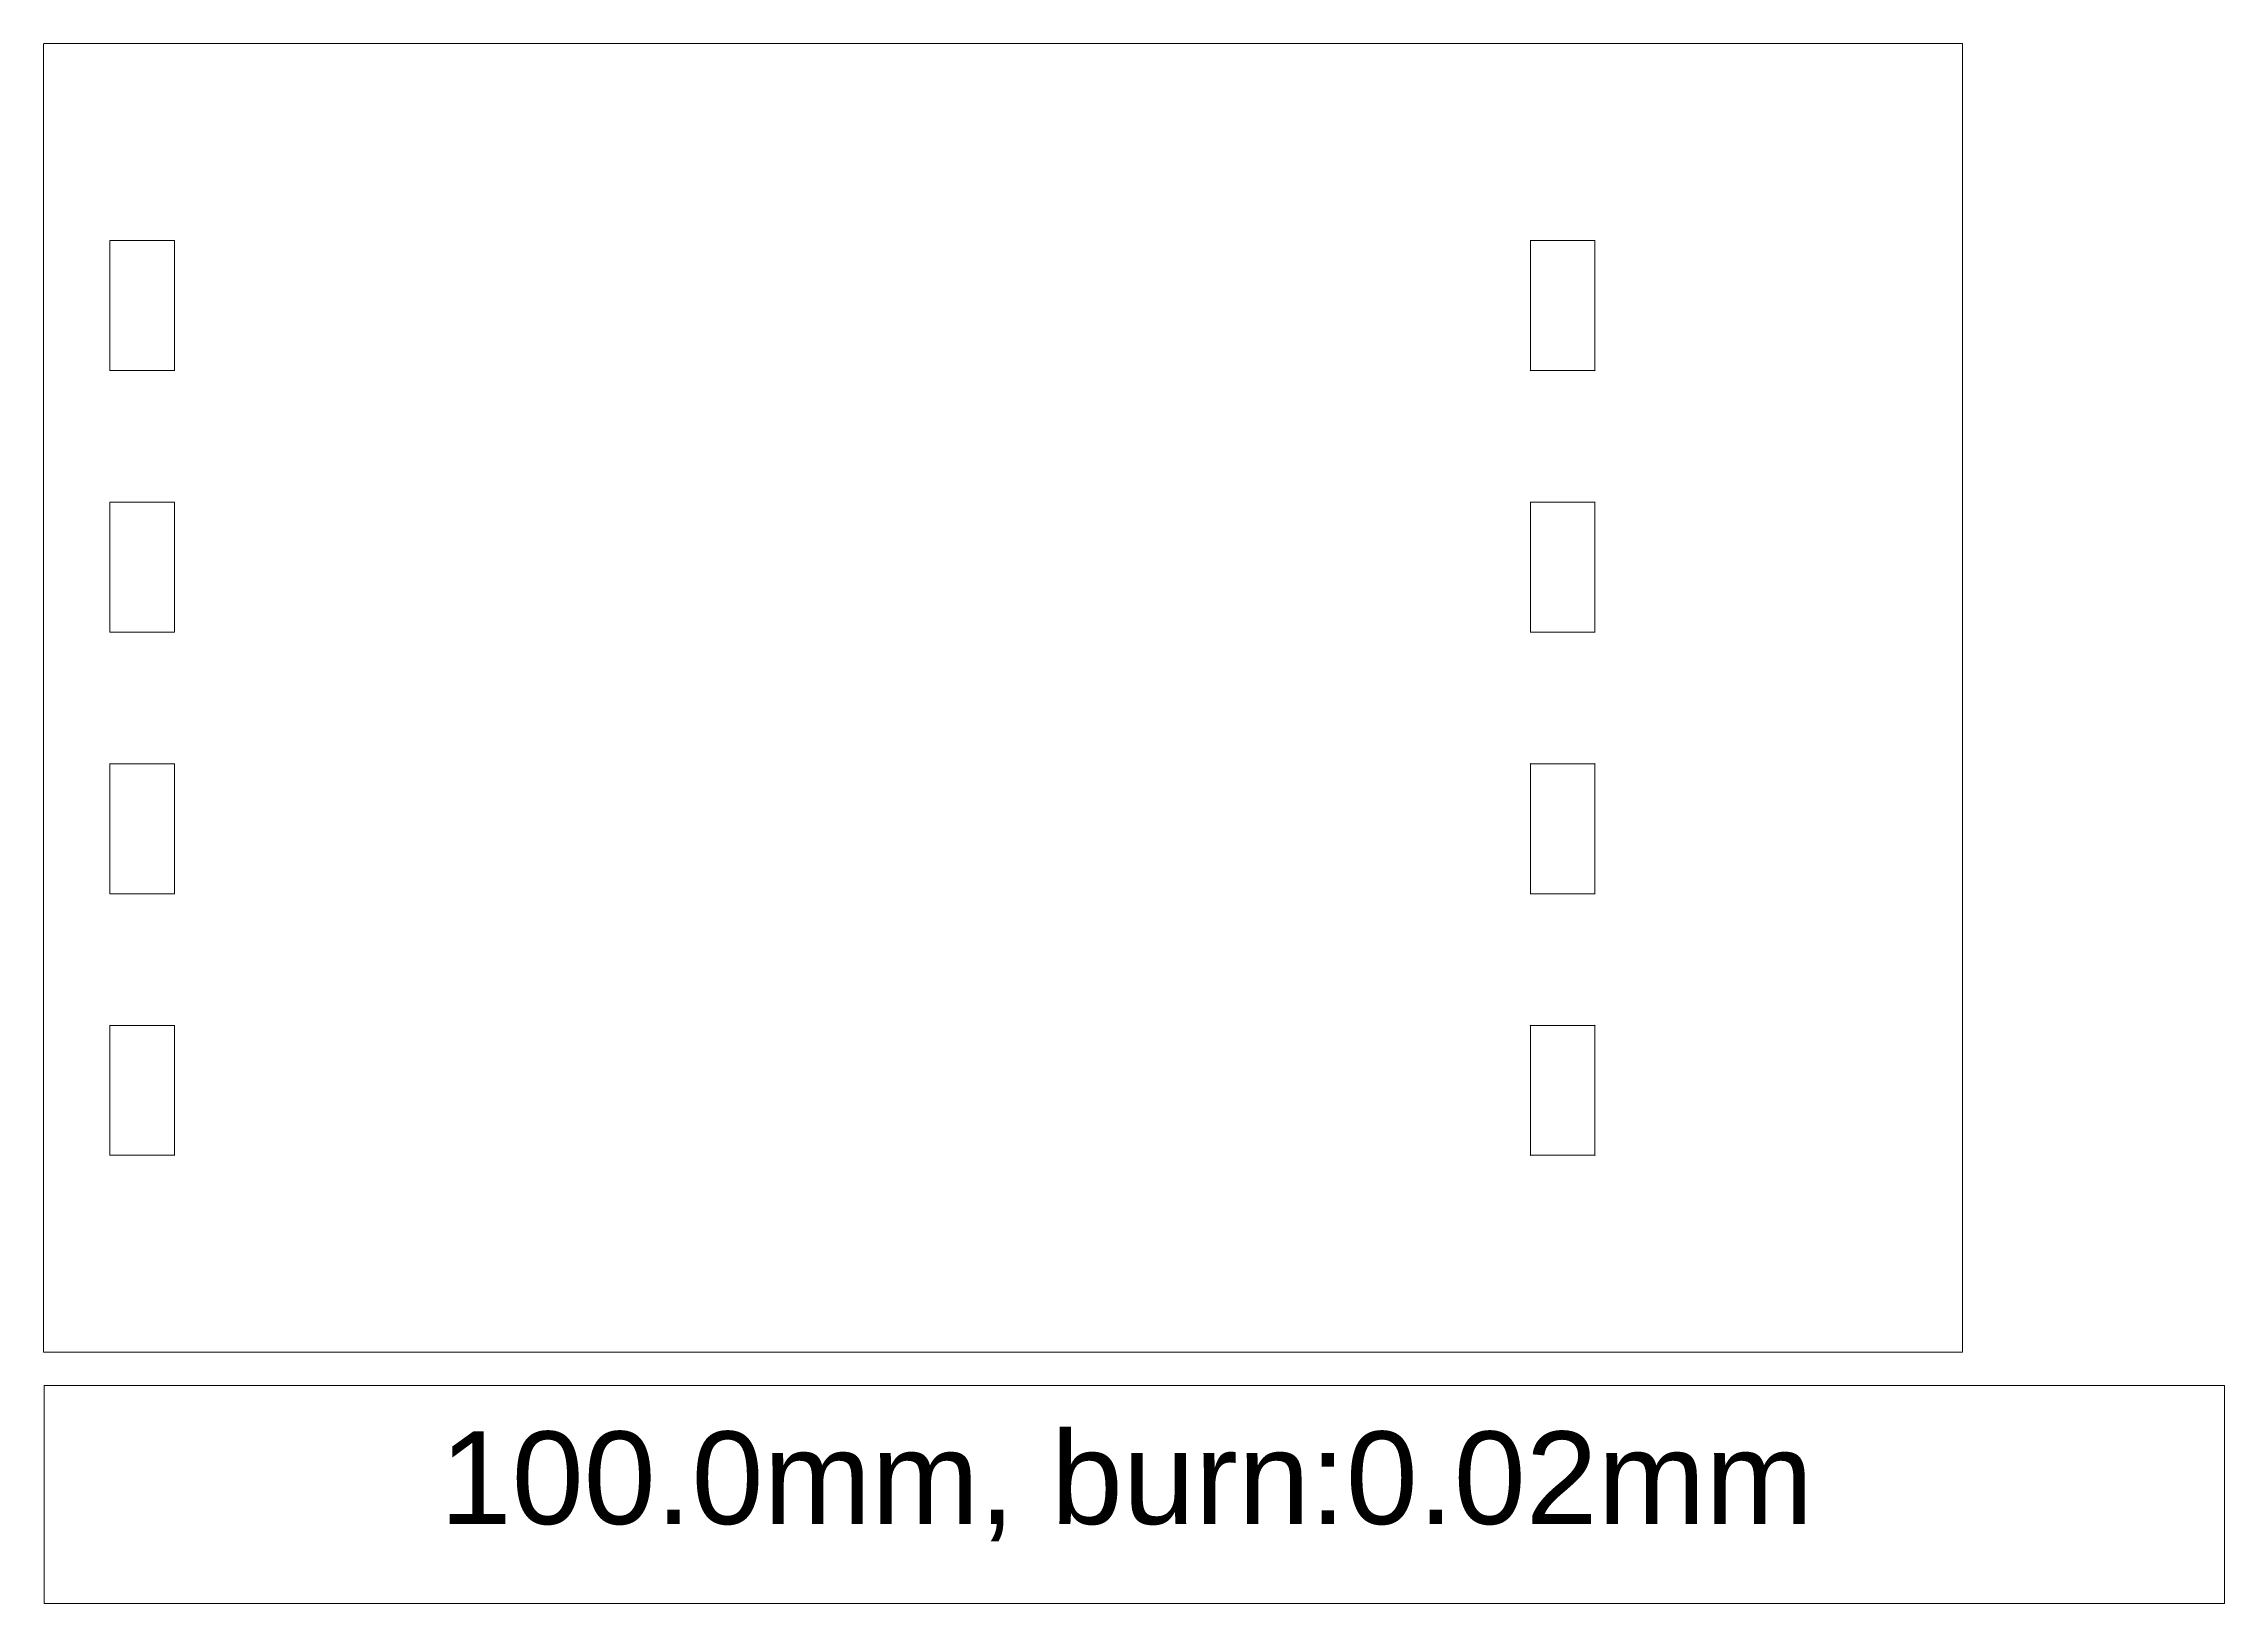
# Model space of a CAD drawing. Header units: millimetres. Extents: x 10 to 238, y 10 to 406.
# Drawn here: x 10 to 110, y 10 to 81.6 of the extents above; entities that cross this region are included whole.
import ezdxf

# ---------------------------------------------------------------- set-up
doc = ezdxf.new("R2010")
doc.units = ezdxf.units.MM
doc.header["$MEASUREMENT"] = 0
doc.layers.add('Layer 1', color=7, linetype='Continuous', lineweight=0)

msp = doc.modelspace()

# ---------------------------------------------------------------- linework, layer by layer
at = {"layer": 'Layer 1', "color": 18, "lineweight": 5, "true_color": 0x000000}
for points, knots in [([(16.02, 21.52), (16.02, 21.52), (91.99, 21.52), (91.99, 21.52), (91.99, 21.52), (97.99, 21.52), (97.99, 21.52), (98, 21.52), (98.01, 21.53), (98.01, 21.54), (98.01, 21.54), (98.01, 81.54), (98.01, 81.54), (98.01, 81.55), (98, 81.56), (97.99, 81.56), (97.99, 81.56), (91.99, 81.56), (91.99, 81.56), (91.99, 81.56), (16.02, 81.56), (16.02, 81.56), (16.02, 81.56), (10.02, 81.56), (10.02, 81.56), (10.01, 81.56), (10, 81.55), (10, 81.54), (10, 81.54), (10, 21.54), (10, 21.54), (10, 21.53), (10.01, 21.52), (10.02, 21.52), (10.02, 21.52), (16.02, 21.52), (16.02, 21.52)], [0, 0, 0, 0, 1, 1, 1, 2, 2, 2, 3, 3, 3, 4, 4, 4, 5, 5, 5, 6, 6, 6, 7, 7, 7, 8, 8, 8, 9, 9, 9, 10, 10, 10, 11, 11, 11, 12, 12, 12, 12]), ([(10.02, 10), (10.02, 10), (110.02, 10), (110.02, 10), (110.02, 10), (110.02, 20), (110.02, 20), (110.02, 20), (10.02, 20), (10.02, 20), (10.02, 20), (10.02, 10), (10.02, 10)], [0, 0, 0, 0, 1, 1, 1, 2, 2, 2, 3, 3, 3, 4, 4, 4, 4])]:
    msp.add_open_spline(points, degree=3, knots=knots, dxfattribs=at)
at = {"layer": 'Layer 1', "color": 5, "lineweight": 5, "true_color": 0x0000ff}
for points in [[(13.04, 69.54), (13.04, 69.54), (13.04, 72.52), (13.04, 72.52), (13.04, 72.54), (13.02, 72.52), (13.04, 72.52), (13.04, 72.52), (16, 72.52), (16, 72.52), (16.02, 72.52), (16, 72.54), (16, 72.52), (16, 72.52), (16, 66.56), (16, 66.56), (16, 66.54), (16.02, 66.56), (16, 66.56), (16, 66.56), (13.04, 66.56), (13.04, 66.56), (13.02, 66.56), (13.04, 66.54), (13.04, 66.56), (13.04, 66.56), (13.04, 69.54), (13.04, 69.54)], [(81.15, 69.54), (81.15, 69.54), (81.15, 66.56), (81.15, 66.56), (81.15, 66.54), (81.17, 66.56), (81.15, 66.56), (81.15, 66.56), (78.19, 66.56), (78.19, 66.56), (78.17, 66.56), (78.19, 66.54), (78.19, 66.56), (78.19, 66.56), (78.19, 72.52), (78.19, 72.52), (78.19, 72.54), (78.17, 72.52), (78.19, 72.52), (78.19, 72.52), (81.15, 72.52), (81.15, 72.52), (81.17, 72.52), (81.15, 72.54), (81.15, 72.52), (81.15, 72.52), (81.15, 69.54), (81.15, 69.54)], [(13.04, 57.54), (13.04, 57.54), (13.04, 60.52), (13.04, 60.52), (13.04, 60.54), (13.02, 60.52), (13.04, 60.52), (13.04, 60.52), (16, 60.52), (16, 60.52), (16.02, 60.52), (16, 60.54), (16, 60.52), (16, 60.52), (16, 54.56), (16, 54.56), (16, 54.54), (16.02, 54.56), (16, 54.56), (16, 54.56), (13.04, 54.56), (13.04, 54.56), (13.02, 54.56), (13.04, 54.54), (13.04, 54.56), (13.04, 54.56), (13.04, 57.54), (13.04, 57.54)], [(81.15, 57.54), (81.15, 57.54), (81.15, 54.56), (81.15, 54.56), (81.15, 54.54), (81.17, 54.56), (81.15, 54.56), (81.15, 54.56), (78.19, 54.56), (78.19, 54.56), (78.17, 54.56), (78.19, 54.54), (78.19, 54.56), (78.19, 54.56), (78.19, 60.52), (78.19, 60.52), (78.19, 60.54), (78.17, 60.52), (78.19, 60.52), (78.19, 60.52), (81.15, 60.52), (81.15, 60.52), (81.17, 60.52), (81.15, 60.54), (81.15, 60.52), (81.15, 60.52), (81.15, 57.54), (81.15, 57.54)], [(13.04, 45.54), (13.04, 45.54), (13.04, 48.52), (13.04, 48.52), (13.04, 48.54), (13.02, 48.52), (13.04, 48.52), (13.04, 48.52), (16, 48.52), (16, 48.52), (16.02, 48.52), (16, 48.54), (16, 48.52), (16, 48.52), (16, 42.56), (16, 42.56), (16, 42.54), (16.02, 42.56), (16, 42.56), (16, 42.56), (13.04, 42.56), (13.04, 42.56), (13.02, 42.56), (13.04, 42.54), (13.04, 42.56), (13.04, 42.56), (13.04, 45.54), (13.04, 45.54)], [(81.15, 45.54), (81.15, 45.54), (81.15, 42.56), (81.15, 42.56), (81.15, 42.54), (81.17, 42.56), (81.15, 42.56), (81.15, 42.56), (78.19, 42.56), (78.19, 42.56), (78.17, 42.56), (78.19, 42.54), (78.19, 42.56), (78.19, 42.56), (78.19, 48.52), (78.19, 48.52), (78.19, 48.54), (78.17, 48.52), (78.19, 48.52), (78.19, 48.52), (81.15, 48.52), (81.15, 48.52), (81.17, 48.52), (81.15, 48.54), (81.15, 48.52), (81.15, 48.52), (81.15, 45.54), (81.15, 45.54)], [(13.04, 33.54), (13.04, 33.54), (13.04, 36.52), (13.04, 36.52), (13.04, 36.54), (13.02, 36.52), (13.04, 36.52), (13.04, 36.52), (16, 36.52), (16, 36.52), (16.02, 36.52), (16, 36.54), (16, 36.52), (16, 36.52), (16, 30.56), (16, 30.56), (16, 30.54), (16.02, 30.56), (16, 30.56), (16, 30.56), (13.04, 30.56), (13.04, 30.56), (13.02, 30.56), (13.04, 30.54), (13.04, 30.56), (13.04, 30.56), (13.04, 33.54), (13.04, 33.54)], [(81.15, 33.54), (81.15, 33.54), (81.15, 30.56), (81.15, 30.56), (81.15, 30.54), (81.17, 30.56), (81.15, 30.56), (81.15, 30.56), (78.19, 30.56), (78.19, 30.56), (78.17, 30.56), (78.19, 30.54), (78.19, 30.56), (78.19, 30.56), (78.19, 36.52), (78.19, 36.52), (78.19, 36.54), (78.17, 36.52), (78.19, 36.52), (78.19, 36.52), (81.15, 36.52), (81.15, 36.52), (81.17, 36.52), (81.15, 36.54), (81.15, 36.52), (81.15, 36.52), (81.15, 33.54), (81.15, 33.54)]]:
    msp.add_open_spline(points, degree=3, knots=[0, 0, 0, 0, 1, 1, 1, 2, 2, 2, 3, 3, 3, 4, 4, 4, 5, 5, 5, 6, 6, 6, 7, 7, 7, 8, 8, 8, 9, 9, 9, 9], dxfattribs=at)

# ---------------------------------------------------------------- texts
at = {"layer": 'Layer 1', "insert": (28.17, 12.85), "char_height": 0.2, "attachment_point": 7}
msp.add_mtext('\\C1;\\c255;\\FArial|b0|i0|c1;\\H4.248000;\\W1.000000;100.0mm, burn:0.02mm', dxfattribs=at)

doc.saveas('drawing.dxf')
